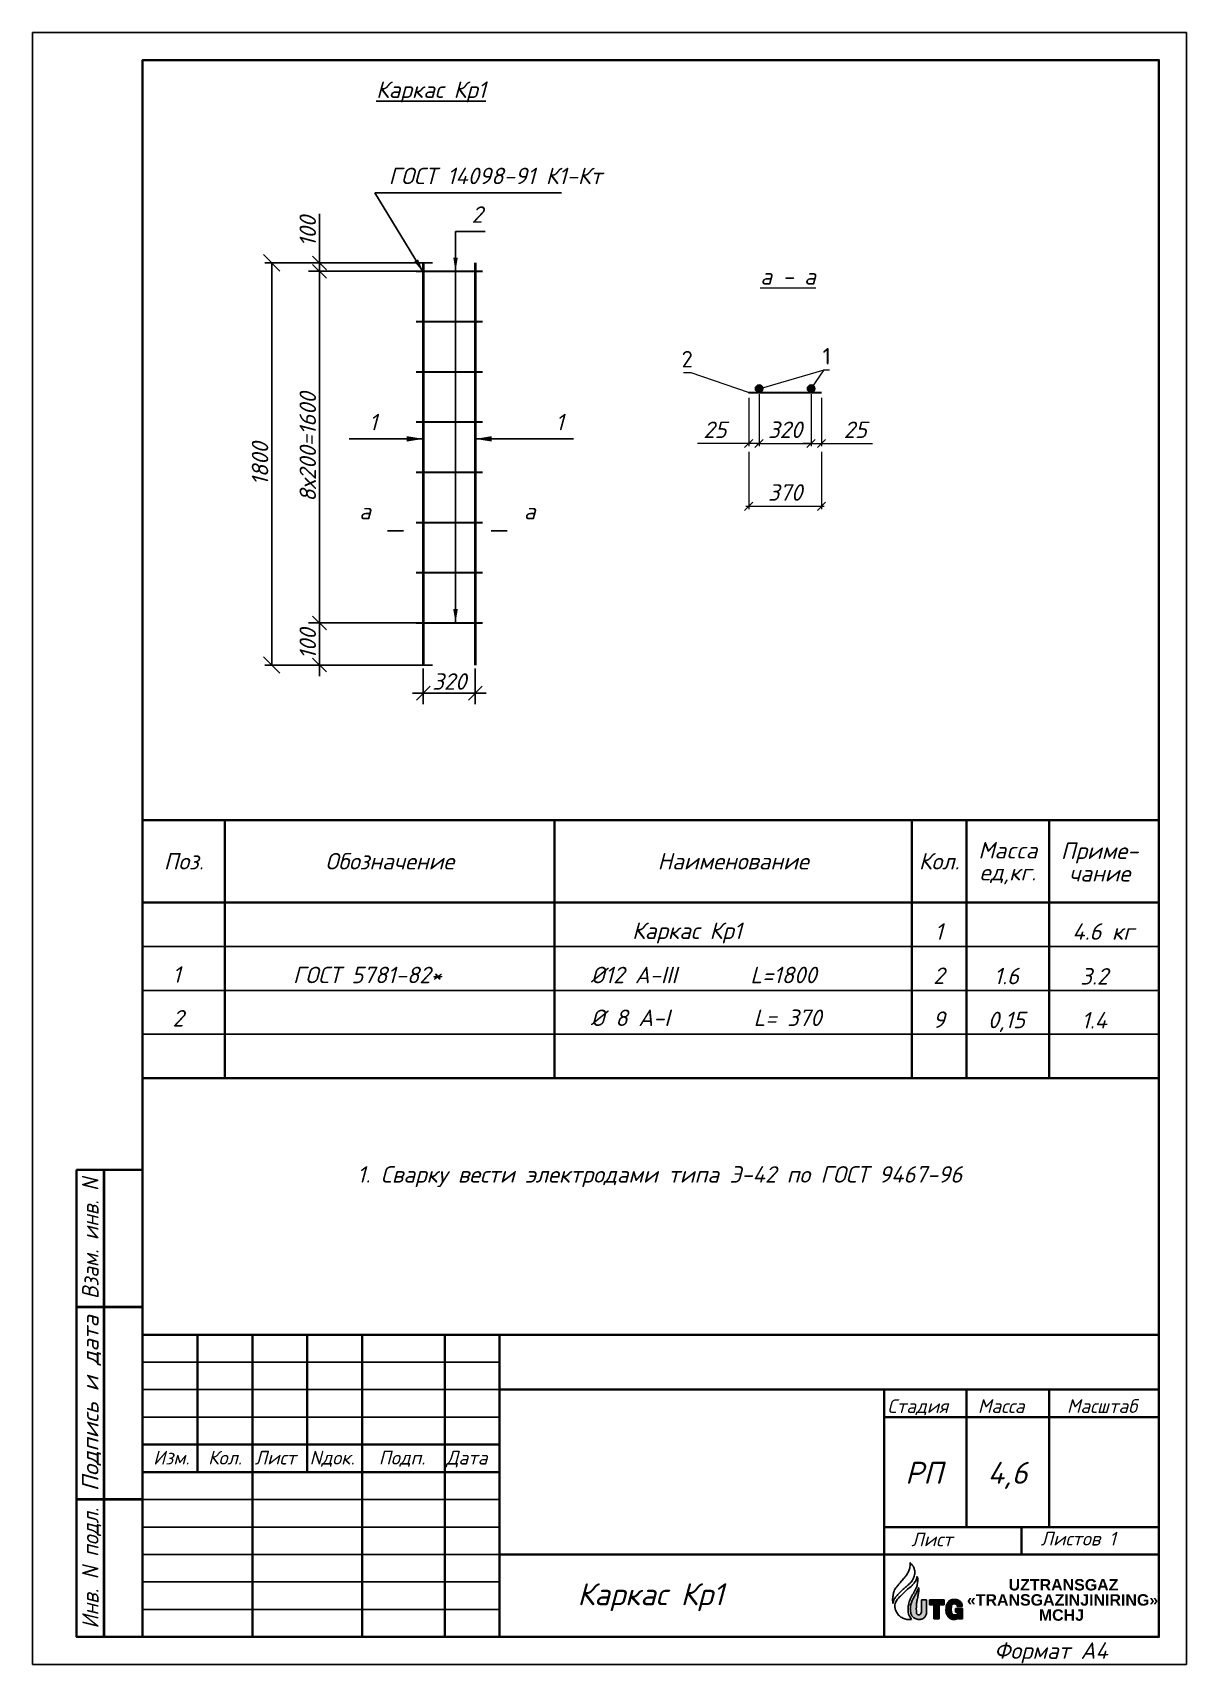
# Model space of a CAD drawing. Extents: x 108150 to 142535, y -18867 to -9422.
# Drawn here: x 139996.3 to 140206.3, y -16848.3 to -16551.3 of the extents above; entities that cross this region are included whole.
import ezdxf
from ezdxf.enums import TextEntityAlignment as Align

# ---------------------------------------------------------------- set-up
doc = ezdxf.new("R2010")
doc.units = 0
doc.header["$MEASUREMENT"] = 0
doc.header["$PDMODE"] = 32
doc.header["$PDSIZE"] = 0.6
doc.layers.add('12321', color=7, linetype='Continuous')
doc.layers.add('PDF2_Text', color=5, linetype='Continuous')
doc.layers.add('Текст', color=2, linetype='Continuous', lineweight=15)
doc.styles.add('ISO_1.0', font='isocpeur.ttf')
doc.styles.add('PDF Arial', font='arial.ttf')
doc.styles.add('Raz100', font='isocpeur.ttf', dxfattribs={"oblique": 15, "height": 3})
doc.styles.add('ГОСТ -3', font='isocpeui.ttf', dxfattribs={"height": 3})
doc.styles.add('ГОСТ2.5', font='isocpeur.ttf', dxfattribs={"oblique": 15, "height": 2.5})
doc.styles.add('ГОСТ3', font='isocpeur.ttf', dxfattribs={"oblique": 15, "height": 3})
doc.dimstyles.new('Fm25-ISO', dxfattribs={"dimtxt": 3, "dimasz": 1.5, "dimexe": 0.5, "dimexo": 1, "dimgap": 1, "dimtad": 1, "dimdec": 1, "dimlfac": 25, "dimtxsty": 'ISO_1.0', "dimblk": 'OBLIQUE', "dimcen": 4, "dimdle": 0.5, "dimclrd": 7, "dimclre": 7, "dimclrt": 256, "dimadec": 0, "dimazin": 0, "dimtfac": 1, "dimtdec": 1, "dimtmove": 0, "dimatfit": 3, "dimfxl": 1.25, "dimlwd": 15, "dimlwe": 15, "dimarcsym": 0})
doc.dimstyles.new('м100', dxfattribs={"dimtxt": 2.5, "dimasz": 2.5, "dimexe": 2, "dimexo": 0.625, "dimtad": 1, "dimdec": 0, "dimlfac": 100, "dimtxsty": 'Standard', "dimblk": 'OBLIQUE', "dimcen": -2.5, "dimdle": 2, "dimadec": 0, "dimazin": 0, "dimtfac": 1, "dimtdec": 0, "dimtmove": 0, "dimatfit": 3, "dimfxl": 1, "dimarcsym": 0})
doc.dimstyles.new('М50', dxfattribs={"dimtxt": 3, "dimasz": 3, "dimexe": 1.25, "dimexo": 0.625, "dimtad": 1, "dimdec": 1, "dimlfac": 50, "dimtxsty": 'ГОСТ3', "dimblk": 'OBLIQUE', "dimcen": 2.5, "dimclrd": 256, "dimclre": 256, "dimclrt": 256, "dimadec": 0, "dimazin": 0, "dimtfac": 1, "dimtdec": 1, "dimtmove": 0, "dimatfit": 3, "dimfxl": 1, "dimlwd": -1, "dimlwe": -1, "dimarcsym": 0})

msp = doc.modelspace()

# ---------------------------------------------------------------- texts
at = {"color": 7, "style": 'ГОСТ -3'}
for s, p in [('%%UКаркас Кр1', (140068.857, -16561.7196, -754.4947)), ('Каркас Кр1', (140115.4553, -16714.8025, -754.4947)), ('1', (140161.2874, -16714.9332, -754.4947)), ('4.6 кг', (140191.1914, -16714.9465, -754.4947)), ('2', (140161.2874, -16722.9887, -754.4947)), ('1.6', (140173.5958, -16723.045, -754.4947)), ('3.2', (140189.5704, -16723.1013, -754.4947)), ('9', (140161.2874, -16730.9887, -754.4947)), ('0,15', (140173.5958, -16731.045, -754.4947)), ('1.4', (140189.5704, -16731.1013, -754.4947))]:
    msp.add_text(s, height=3, dxfattribs=at).set_placement(p, align=Align.MIDDLE_CENTER)
at = {"color": 7, "linetype": 'Continuous', "lineweight": 25, "style": 'ГОСТ -3'}
for s, height, p in [('ГОСТ 14098-91 К1-Кт', 3, (140061.1488, -16578.9178, -754.4947)), ('2', 3, (140076.2393, -16585.9446, -754.4947)), ('1', 3, (140057.5736, -16623.7103, -754.4947)), ('1', 3, (140091.5221, -16623.7103, -754.4947)), ('Стадия', 2.5, (140151.9218, -16802.5809, -754.4947)), ('Масса', 2.5, (140168.3951, -16802.5729, -754.4947)), ('Масштаб', 2.5, (140184.5948, -16802.5662, -754.4947)), ('Изм.', 2.5, (140018.2765, -16811.9624, -1410.9243)), ('Кол.', 2.5, (140028.2765, -16811.9624, -1410.9243)), ('Лист', 2.5, (140036.7565, -16811.9624, -1410.9243)), ('Nдок.', 2.5, (140046.7565, -16811.9624, -1410.9243)), ('Подп.', 2.5, (140059.3406, -16811.9624, -1410.9243)), ('Дата', 2.5, (140071.6044, -16811.9624, -1410.9243)), ('Лист', 2.5, (140156.2613, -16826.8357, -754.4947)), ('Листов 1 ', 2.5, (140179.8076, -16826.7014, -754.4947))]:
    msp.add_text(s, height=height, dxfattribs=at).set_placement(p)
at = {"color": 7, "lineweight": 15, "style": 'ГОСТ -3'}
msp.add_text('%%uа - а', height=3, dxfattribs=at).set_placement((140133.8396, -16597.2027, -754.4947), align=Align.CENTER)
msp.add_text('а', height=3, dxfattribs=at).set_placement((140057.9015, -16639.9397, -754.4947), align=Align.RIGHT)
msp.add_text('а', height=3, dxfattribs=at).set_placement((140085.7581, -16639.9397, -754.4947))
at = {"color": 7, "lineweight": 25, "style": 'ГОСТ -3'}
for s, p in [('Macca', (140173.8475, -16700.1533, -754.4947)), ('Приме-', (140190.55, -16700.2453, -754.4947)), ('Поз.', (140023.8475, -16702.1533, -754.4947)), ('Обозначение', (140061.3475, -16702.1533, -754.4947)), ('Наименование', (140123.8475, -16702.1533, -754.4947)), ('Кол.', (140161.3475, -16702.1533, -754.4947)), ('ед,кг.', (140173.8475, -16704.1533, -754.4947)), ('чание', (140190.55, -16704.3483, -754.4947))]:
    msp.add_text(s, height=3, dxfattribs=at).set_placement(p, align=Align.MIDDLE_CENTER)
at = {"color": 7, "linetype": 'Continuous', "style": 'ГОСТ -3'}
for s, p in [('1', (140021.7917, -16724.2561, -754.4947)), ('ГОСТ 5781-82*', (140043.7228, -16724.3511, -754.4947)), ('%%C12 А-III       L=1800', (140097.8982, -16724.3586, -754.4947)), ('2', (140021.7917, -16732.2363, -754.4947)), ('%%C 8 А-I        L= 370', (140097.8982, -16732.1464, -754.4947))]:
    msp.add_text(s, height=3, dxfattribs=at).set_placement(p)
at = {"color": 7, "ltscale": 20, "style": 'ГОСТ -3'}
for s, width, p, p2 in [('Взам. инв. N', 0.897376, (140008.3475, -16781.834, -754.4947), (140008.3475, -16759.834, -754.4947)), ('Подпись и дата', 1.030143, (140008.3475, -16816.834, -754.4947), (140008.3475, -16784.834, -754.4947)), ('Инв. N подл.', 0.931934, (140008.3475, -16841.834, -754.4947), (140008.3475, -16819.834, -754.4947))]:
    msp.add_text(s, height=3, rotation=90, dxfattribs=dict(at, width=width)).set_placement(p, p2, align=Align.FIT)
at = {"color": 7, "ltscale": 0.3, "style": 'ГОСТ -3'}
msp.add_text('1. Сварку вести электродами типа Э-42 по ГОСТ 9467-96', height=3, dxfattribs=at).set_placement((140055.4235, -16760.6529, -754.4947))
at = {"color": 7, "ltscale": 20, "style": 'ГОСТ -3'}
msp.add_text('Формат A4', height=3, dxfattribs=at).set_placement((140171.3475, -16847.334, -754.4947))
at = {"layer": 'PDF2_Text', "lineweight": 25, "char_height": 2.07708, "attachment_point": 7, "style": 'PDF Arial'}
for s, insert in [('{\\fArial|b1|i0|c204|p34;UZTRANSGAZ}', (140173.996, -16834.9105, -754.4947)), ('{\\fArial|b1|i0|c204|p34;«TRANSGAZINJINIRING»}', (140166.3977, -16837.6662, -754.4947)), ('{\\fArial|b1|i0|c204|p34;MCHJ}', (140179.4953, -16840.4219, -754.4947))]:
    msp.add_mtext(s, dxfattribs=dict(at, insert=insert))
at = {"layer": 'Текст', "color": 2, "char_height": 4, "width": 8.161037, "attachment_point": 1, "style": 'ГОСТ2.5'}
for s, insert in [('РП', (140155.1686, -16811.4655, -754.4947)), ('4,6', (140170.1686, -16811.4655, -754.4947))]:
    msp.add_mtext(s, dxfattribs=dict(at, insert=insert))
at = {"layer": 'Текст', "insert": (140095.5069, -16833.5689, -754.4947), "char_height": 4, "width": 60.415662, "attachment_point": 1, "style": 'ГОСТ2.5'}
msp.add_mtext('Каркас Кр1', dxfattribs=at)

# ---------------------------------------------------------------- blocks, each defined once
blk = doc.blocks.new('_Oblique')
at = {"color": 0, "linetype": 'ByBlock', "lineweight": -2}
blk.add_line((-0.5, -0.5), (0.5, 0.5), dxfattribs=at)
blk = doc.blocks.new('*D2780')
at = {"ltscale": 20, "transparency": 16777216}
for p, q in [((140069.1, -16593.24), (140038.61, -16593.24)), ((140039.86, -16666.44), (140039.86, -16593.24)), ((140069.1, -16666.44), (140038.61, -16666.44))]:
    blk.add_line(p, q, dxfattribs=at)
at = {"layer": 'Defpoints', "color": 0, "lineweight": 0, "ltscale": 20, "transparency": 16777216}
for p in [(140039.86, -16593.24), (140069.72, -16593.24), (140069.72, -16666.44)]:
    blk.add_point(p, dxfattribs=at)
at = {"ltscale": 20, "transparency": 16777216, "xscale": 3, "yscale": 3, "zscale": 3}
for p, rotation in [((140039.86, -16593.24), 90), ((140039.86, -16666.44), 270)]:
    blk.add_blockref('_Oblique', p, dxfattribs=dict(at, rotation=rotation))
at = {"ltscale": 20, "transparency": 16777216, "insert": (140037.74, -16629.84), "char_height": 3, "attachment_point": 5, "rotation": 90, "style": 'ГОСТ -3'}
blk.add_mtext('1800', dxfattribs=at)
blk = doc.blocks.new('*D2925')
at = {"color": 0, "lineweight": -2, "ltscale": 0.1, "transparency": 16777216}
for p, q in [((140067.46, -16667.06), (140067.46, -16673.56)), ((140076.92, -16667.06), (140076.92, -16673.56)), ((140065.46, -16671.56), (140078.92, -16671.56))]:
    blk.add_line(p, q, dxfattribs=at)
at = {"layer": 'Defpoints', "color": 0, "lineweight": 0, "ltscale": 0.1, "transparency": 16777216}
for p in [(140067.46, -16666.44), (140076.92, -16666.44), (140076.92, -16671.56)]:
    blk.add_point(p, dxfattribs=at)
at = {"color": 0, "lineweight": -2, "ltscale": 0.1, "transparency": 16777216, "xscale": 2.5, "yscale": 2.5, "zscale": 2.5, "rotation": 180}
blk.add_blockref('_Oblique', (140067.46, -16671.56), dxfattribs=at)
at = {"color": 0, "lineweight": -2, "ltscale": 0.1, "transparency": 16777216, "xscale": 2.5, "yscale": 2.5, "zscale": 2.5}
blk.add_blockref('_Oblique', (140076.92, -16671.56), dxfattribs=at)
at = {"color": 0, "ltscale": 0.1, "transparency": 16777216, "insert": (140072.19, -16669.44), "char_height": 3, "attachment_point": 5, "style": 'ГОСТ -3'}
blk.add_mtext('320', dxfattribs=at)
blk = doc.blocks.new('*D2781')
at = {"color": 0, "lineweight": -2, "ltscale": 0.1, "transparency": 16777216}
for p, q in [((140048.56, -16593.24), (140048.56, -16584.29)), ((140067.62, -16593.24), (140046.56, -16593.24)), ((140048.56, -16596.77), (140048.56, -16593.24)), ((140067.62, -16594.77), (140046.56, -16594.77))]:
    blk.add_line(p, q, dxfattribs=at)
at = {"layer": 'Defpoints', "color": 0, "lineweight": 0, "ltscale": 0.1, "transparency": 16777216}
for p in [(140048.56, -16593.24), (140068.24, -16593.24), (140068.24, -16594.77)]:
    blk.add_point(p, dxfattribs=at)
at = {"color": 0, "lineweight": -2, "ltscale": 0.1, "transparency": 16777216, "xscale": 2.5, "yscale": 2.5, "zscale": 2.5}
for p, rotation in [((140048.56, -16593.24), 90), ((140048.56, -16594.77), 270)]:
    blk.add_blockref('_Oblique', p, dxfattribs=dict(at, rotation=rotation))
at = {"color": 0, "ltscale": 0.1, "transparency": 16777216, "insert": (140046.43, -16587.51), "char_height": 3, "attachment_point": 5, "rotation": 90, "style": 'ГОСТ -3'}
blk.add_mtext('100', dxfattribs=at)
blk = doc.blocks.new('*D2782')
at = {"color": 0, "lineweight": -2, "ltscale": 0.1, "transparency": 16777216}
for p, q in [((140048.56, -16592.77), (140048.56, -16660.77)), ((140067.62, -16594.77), (140046.56, -16594.77)), ((140067.62, -16658.77), (140046.56, -16658.77))]:
    blk.add_line(p, q, dxfattribs=at)
at = {"layer": 'Defpoints', "color": 0, "lineweight": 0, "ltscale": 0.1, "transparency": 16777216}
for p in [(140068.24, -16594.77), (140048.56, -16658.77), (140068.24, -16658.77)]:
    blk.add_point(p, dxfattribs=at)
at = {"color": 0, "lineweight": -2, "ltscale": 0.1, "transparency": 16777216, "xscale": 2.5, "yscale": 2.5, "zscale": 2.5}
for p, rotation in [((140048.56, -16594.77), 90), ((140048.56, -16658.77), 270)]:
    blk.add_blockref('_Oblique', p, dxfattribs=dict(at, rotation=rotation))
at = {"color": 0, "ltscale": 0.1, "transparency": 16777216, "insert": (140046.43, -16626.77), "char_height": 3, "attachment_point": 5, "rotation": 90, "style": 'ГОСТ -3'}
blk.add_mtext('8х200=1600', dxfattribs=at)
blk = doc.blocks.new('*D2783')
at = {"color": 0, "lineweight": -2, "transparency": 16777216}
for p, q in [((140048.56, -16656.77), (140048.56, -16668.44)), ((140067.62, -16658.77), (140046.56, -16658.77)), ((140069.1, -16666.44), (140046.56, -16666.44))]:
    blk.add_line(p, q, dxfattribs=at)
at = {"layer": 'Defpoints', "color": 0, "lineweight": 0, "transparency": 16777216}
for p in [(140068.24, -16658.77), (140048.56, -16666.44), (140069.72, -16666.44)]:
    blk.add_point(p, dxfattribs=at)
at = {"color": 0, "lineweight": -2, "transparency": 16777216, "xscale": 2.5, "yscale": 2.5, "zscale": 2.5}
for p, rotation in [((140048.56, -16658.77), 90), ((140048.56, -16666.44), 270)]:
    blk.add_blockref('_Oblique', p, dxfattribs=dict(at, rotation=rotation))
at = {"color": 0, "transparency": 16777216, "insert": (140046.43, -16662.6), "char_height": 3, "attachment_point": 5, "rotation": 90, "style": 'ГОСТ -3'}
blk.add_mtext('100', dxfattribs=at)
blk = doc.blocks.new('*D2926')
at = {"color": 7, "lineweight": 15, "transparency": 16777216}
for p, q in [((140128.58, -16617.14), (140128.58, -16626.62)), ((140126.68, -16617.81), (140126.68, -16626.62)), ((140126.68, -16626.12), (140117.39, -16626.12)), ((140128.58, -16626.12), (140126.68, -16626.12)), ((140128.58, -16626.12), (140130.08, -16626.12))]:
    blk.add_line(p, q, dxfattribs=at)
at = {"layer": 'Defpoints', "color": 0, "lineweight": 0, "transparency": 16777216}
for p in [(140126.68, -16616.81), (140128.58, -16616.14), (140128.58, -16626.12)]:
    blk.add_point(p, dxfattribs=at)
at = {"color": 7, "lineweight": 15, "transparency": 16777216, "xscale": 1.5, "yscale": 1.5, "zscale": 1.5}
blk.add_blockref('_Oblique', (140126.68, -16626.12), dxfattribs=at)
at = {"color": 7, "lineweight": 15, "transparency": 16777216, "xscale": 1.5, "yscale": 1.5, "zscale": 1.5, "rotation": 180}
blk.add_blockref('_Oblique', (140128.58, -16626.12), dxfattribs=at)
at = {"lineweight": 15, "transparency": 16777216, "insert": (140120.54, -16623.62), "char_height": 3, "attachment_point": 5, "style": 'ГОСТ -3'}
blk.add_mtext('25', dxfattribs=at)
blk = doc.blocks.new('*D2927')
at = {"color": 7, "lineweight": 15, "transparency": 16777216}
for p, q in [((140138.04, -16617.14), (140138.04, -16626.62)), ((140139.94, -16617.81), (140139.94, -16626.62)), ((140138.04, -16626.12), (140136.54, -16626.12)), ((140138.04, -16626.12), (140139.94, -16626.12)), ((140139.94, -16626.12), (140149.22, -16626.12))]:
    blk.add_line(p, q, dxfattribs=at)
at = {"layer": 'Defpoints', "color": 0, "lineweight": 0, "transparency": 16777216}
for p in [(140138.04, -16616.14), (140139.94, -16616.81), (140139.94, -16626.12)]:
    blk.add_point(p, dxfattribs=at)
at = {"color": 7, "lineweight": 15, "transparency": 16777216, "xscale": 1.5, "yscale": 1.5, "zscale": 1.5}
blk.add_blockref('_Oblique', (140138.04, -16626.12), dxfattribs=at)
at = {"color": 7, "lineweight": 15, "transparency": 16777216, "xscale": 1.5, "yscale": 1.5, "zscale": 1.5, "rotation": 180}
blk.add_blockref('_Oblique', (140139.94, -16626.12), dxfattribs=at)
at = {"lineweight": 15, "transparency": 16777216, "insert": (140146.08, -16623.62), "char_height": 3, "attachment_point": 5, "style": 'ГОСТ -3'}
blk.add_mtext('25', dxfattribs=at)
blk = doc.blocks.new('*D2784')
at = {"color": 7, "lineweight": 15, "transparency": 16777216}
for p, q in [((140128.58, -16624.37), (140128.58, -16626.62)), ((140138.04, -16624.37), (140138.04, -16626.62)), ((140128.08, -16626.12), (140138.54, -16626.12))]:
    blk.add_line(p, q, dxfattribs=at)
at = {"layer": 'Defpoints', "color": 0, "lineweight": 0, "transparency": 16777216}
for p in [(140128.58, -16623.37), (140138.04, -16623.37), (140138.04, -16626.12)]:
    blk.add_point(p, dxfattribs=at)
at = {"color": 7, "lineweight": 15, "transparency": 16777216, "xscale": 1.5, "yscale": 1.5, "zscale": 1.5, "rotation": 180}
blk.add_blockref('_Oblique', (140128.58, -16626.12), dxfattribs=at)
at = {"color": 7, "lineweight": 15, "transparency": 16777216, "xscale": 1.5, "yscale": 1.5, "zscale": 1.5}
blk.add_blockref('_Oblique', (140138.04, -16626.12), dxfattribs=at)
at = {"lineweight": 15, "transparency": 16777216, "insert": (140133.31, -16623.62), "char_height": 3, "attachment_point": 5, "style": 'ГОСТ -3'}
blk.add_mtext('320', dxfattribs=at)
blk = doc.blocks.new('vcBlockPos')
at = {"color": 0, "linetype": 'ByBlock', "lineweight": -2, "style": 'Raz100'}
blk.add_attdef('ПОЗИЦИЯ', text='', height=2.5, dxfattribs=at).set_placement((0, 0), align=Align.BOTTOM_CENTER)
at = {"color": 0, "linetype": 'ByBlock', "lineweight": -2, "style": 'Raz100', "flags": 1}
blk.add_attdef('КОЛИЧЕСТВО', text='', height=2.5, dxfattribs=at).set_placement((0, 0), align=Align.RIGHT)
at = {"color": 0, "linetype": 'ByBlock', "lineweight": -2, "style": 'Raz100'}
blk.add_attdef('НТЕКСТ', text='', height=2.5, dxfattribs=at).set_placement((0, 0), align=Align.TOP_CENTER)
blk = doc.blocks.new('*D2785')
at = {"color": 7, "lineweight": 15, "transparency": 16777216}
for p, q in [((140126.68, -16627.62), (140126.68, -16638.05)), ((140139.94, -16627.62), (140139.94, -16638.05)), ((140126.18, -16637.55), (140140.44, -16637.55))]:
    blk.add_line(p, q, dxfattribs=at)
at = {"layer": 'Defpoints', "color": 0, "lineweight": 0, "transparency": 16777216}
for p in [(140126.68, -16626.62), (140139.94, -16626.62), (140139.94, -16637.55)]:
    blk.add_point(p, dxfattribs=at)
at = {"color": 7, "lineweight": 15, "transparency": 16777216, "xscale": 1.5, "yscale": 1.5, "zscale": 1.5, "rotation": 180}
blk.add_blockref('_Oblique', (140126.68, -16637.55), dxfattribs=at)
at = {"color": 7, "lineweight": 15, "transparency": 16777216, "xscale": 1.5, "yscale": 1.5, "zscale": 1.5}
blk.add_blockref('_Oblique', (140139.94, -16637.55), dxfattribs=at)
at = {"lineweight": 15, "transparency": 16777216, "insert": (140133.31, -16635.03), "char_height": 3, "attachment_point": 5, "style": 'ГОСТ -3'}
blk.add_mtext('370', dxfattribs=at)

# ---------------------------------------------------------------- dimensions: what is measured, and where the dimension line sits
at = {"color": 7, "ltscale": 0.1}
for base, p2, text, picture, middle in [((140048.5583, -16593.2358, -754.4947), (140068.2439, -16593.2358, -754.4947), '100', '*D2781', (140046.4333, -16587.5131, -754.4947)), ((140048.5583, -16658.7681, -754.4947), (140068.2439, -16658.7681, -754.4947), '8х200=1600', '*D2782', (140046.4333, -16626.7681, -754.4947))]:
    dim = msp.add_linear_dim(base=base, p1=(140068.2439, -16594.7681, -754.4947), p2=p2, angle=90, text=text, dimstyle='м100', override={"dimtxsty": 'ГОСТ -3'}, dxfattribs=at)
    dim.commit()
    dim.dimension.update_dxf_attribs({"geometry": picture, "text_midpoint": middle})
at = {"color": 7, "ltscale": 20}
dim = msp.add_linear_dim(base=(140039.8614, -16593.2358, -754.4947), p1=(140069.7202, -16666.4358, -754.4947), p2=(140069.7202, -16593.2358, -754.4947), angle=90, text='1800', dimstyle='М50', override={"dimtxsty": 'ГОСТ -3'}, dxfattribs=at)
dim.commit()
dim.dimension.update_dxf_attribs({"geometry": '*D2780', "text_midpoint": (140037.7364, -16629.8358, -754.4947)})
at = {"color": 7, "lineweight": 15}
for base, p1, p2, text, picture, middle in [((140128.5765, -16626.1192, -754.4947), (140126.678, -16616.808, -754.4947), (140128.5765, -16616.1378, -754.4947), '25', '*D2926', (140120.536, -16626.1192, -754.4947)), ((140138.0395, -16626.1192, -754.4947), (140128.5765, -16623.3703, -754.4947), (140138.0395, -16623.3703, -754.4947), '320', '*D2784', (140133.308, -16626.1192, -754.4947))]:
    dim = msp.add_linear_dim(base=base, p1=p1, p2=p2, text=text, dimstyle='Fm25-ISO', override={"dimtxsty": 'ГОСТ -3'}, dxfattribs=at)
    dim.commit()
    dim.dimension.update_dxf_attribs({"geometry": picture, "text_midpoint": middle, "dimtype": 160})
for base, p1, p2, text, picture, middle in [((140139.938, -16626.1192, -754.4947), (140138.0395, -16616.1405, -754.4947), (140139.938, -16616.808, -754.4947), '25', '*D2927', (140146.0801, -16623.6192, -754.4947)), ((140139.938, -16637.5509, -754.4947), (140126.678, -16626.6192, -754.4947), (140139.938, -16626.6192, -754.4947), '370', '*D2785', (140133.308, -16635.0316, -754.4947))]:
    dim = msp.add_linear_dim(base=base, p1=p1, p2=p2, text=text, dimstyle='Fm25-ISO', override={"dimtxsty": 'ГОСТ -3'}, dxfattribs=at)
    dim.commit()
    dim.dimension.update_dxf_attribs({"geometry": picture, "text_midpoint": middle})
at = {"color": 7}
dim = msp.add_linear_dim(base=(140048.5583, -16666.4358, -754.4947), p1=(140068.2439, -16658.7681, -754.4947), p2=(140069.7202, -16666.4358, -754.4947), angle=90, text='100', dimstyle='м100', override={"dimtxsty": 'ГОСТ -3', "dimtmove": 1, "dimarcsym": 1}, dxfattribs=at)
dim.commit()
dim.dimension.update_dxf_attribs({"geometry": '*D2783', "text_midpoint": (140046.4333, -16662.6019, -754.4947)})
at = {"color": 7, "ltscale": 0.1}
dim = msp.add_linear_dim(base=(140076.9202, -16671.5619, -754.4947), p1=(140067.4573, -16666.4358, -754.4947), p2=(140076.9202, -16666.4358, -754.4947), text='320', dimstyle='м100', override={"dimtxsty": 'ГОСТ -3'}, dxfattribs=at)
dim.commit()
dim.dimension.update_dxf_attribs({"geometry": '*D2925', "text_midpoint": (140072.1888, -16669.4369, -754.4947)})

# ---------------------------------------------------------------- hatches: boundary and pattern name
at = {"lineweight": 25}
for points in [[(140129.2565, -16616.1378, 1), (140127.8965, -16616.1378, 1)], [(140138.7195, -16616.1405, 1), (140137.3595, -16616.1405, 1)]]:
    msp.add_hatch(color=7, dxfattribs=at).paths.add_polyline_path(points)
at = {"layer": '12321', "lineweight": 25, "ltscale": 2}
h = msp.add_hatch(color=170, dxfattribs=at)
h.dxf.hatch_style = 1
edge = h.paths.add_edge_path()
edge.add_line((140159.0677, -16836.5667), (140158.1125, -16836.5667))
edge.add_line((140158.1125, -16836.5667), (140158.1125, -16838.7818))
edge.add_spline(control_points=[(140158.1125, -16838.7818), (140158.0996, -16838.8928), (140158.0794, -16839.0664), (140157.9137, -16839.2786), (140157.7011, -16839.3199), (140157.4852, -16839.3342), (140157.3294, -16839.2021), (140157.2367, -16839.0142), (140157.1981, -16838.7895), (140157.2024, -16838.4137), (140157.1851, -16837.9475), (140157.2252, -16837.432), (140157.2858, -16836.9256), (140157.4118, -16836.4451), (140157.4809, -16835.8408), (140157.6451, -16835.1804), (140157.6355, -16834.6603), (140157.6304, -16834.3834)], knot_values=[0, 0, 0, 0, 0.32175029, 0.50372886, 0.7413174, 0.93122956, 1.11213119, 1.29654799, 1.53988838, 1.77020295, 2.39711599, 2.90378622, 3.28253457, 3.88886889, 4.35336348, 5.06194669, 5.86905617, 5.86905617, 5.86905617, 5.86905617], degree=3, periodic=0)
edge.add_spline(control_points=[(140157.6304, -16834.3834), (140157.6207, -16834.4046), (140157.5177, -16834.6284), (140157.2721, -16835.1363), (140156.8672, -16835.8724), (140156.4653, -16836.6462), (140156.1182, -16837.4146), (140156.1055, -16837.9521), (140156.099, -16838.2275)], knot_values=[0, 0, 0, 0, 0.06833028, 0.72117683, 1.65163806, 2.52459263, 3.28438922, 4.0823675, 4.0823675, 4.0823675, 4.0823675], degree=3, periodic=0)
edge.add_spline(control_points=[(140156.099, -16838.2275), (140156.1027, -16838.302), (140156.117, -16838.5864), (140156.1732, -16839.0781), (140156.4393, -16839.6813), (140157.0277, -16840.0638), (140157.7016, -16840.1987), (140158.3649, -16840.0737), (140158.8554, -16839.6816), (140159.0378, -16839.1915), (140159.0596, -16838.886), (140159.0677, -16838.7731)], knot_values=[0, 0, 0, 0, 0.2184505, 0.83381126, 1.44661398, 2.07318585, 2.80467327, 3.4162574, 3.99187545, 4.55748986, 4.88904194, 4.88904194, 4.88904194, 4.88904194], degree=3, periodic=0)
edge.add_line((140159.0677, -16838.7731), (140159.0677, -16836.5667))
h = msp.add_hatch(color=170, dxfattribs=at)
h.dxf.hatch_style = 1
h.paths.add_polyline_path([(140161.3768, -16837.4906), (140162.269, -16837.4906), (140162.269, -16836.5667), (140159.5657, -16836.5667), (140159.5657, -16837.4906), (140160.4047, -16837.4906), (140160.4047, -16840.0477), (140161.3768, -16840.0477)])
h = msp.add_hatch(color=170, dxfattribs=at)
h.dxf.hatch_style = 1
edge = h.paths.add_edge_path()
edge.add_spline(control_points=[(140165.5558, -16837.7794), (140165.5518, -16837.6935), (140165.5436, -16837.5146), (140165.464, -16837.2443), (140165.3229, -16836.9938), (140165.1528, -16836.8301), (140164.9883, -16836.7138), (140164.8424, -16836.6181), (140164.6401, -16836.5621), (140164.4171, -16836.5021), (140164.1085, -16836.5039), (140163.7209, -16836.4868), (140163.2637, -16836.6508), (140162.9206, -16837.0498), (140162.7012, -16837.5077), (140162.5873, -16838.1072), (140162.5683, -16838.66), (140162.6939, -16839.1596), (140162.9015, -16839.497), (140163.1459, -16839.8775), (140163.5178, -16840.0707), (140163.8389, -16840.1614), (140164.0751, -16840.1896), (140164.3127, -16840.1729), (140164.5284, -16840.0883), (140164.7067, -16839.9715), (140164.8286, -16839.892), (140164.8783, -16839.8595)], knot_values=[0, 0, 0, 0, 0.25111067, 0.5227896, 0.81665353, 1.0828984, 1.20521301, 1.40771753, 1.58789185, 1.81639069, 2.08087123, 2.48608788, 2.94981708, 3.44112246, 3.985778, 4.42046793, 5.22027539, 5.58514014, 5.90745935, 6.37746939, 6.88525477, 7.08490717, 7.35582828, 7.57743803, 7.77434882, 8.02634128, 8.20040993, 8.20040993, 8.20040993, 8.20040993], degree=3, periodic=0)
edge.add_line((140164.8783, -16839.8595), (140164.8783, -16840.0407))
edge.add_line((140164.8783, -16840.0407), (140165.6031, -16840.0407))
edge.add_line((140165.6031, -16840.0407), (140165.6031, -16838.1942))
edge.add_line((140165.6031, -16838.1942), (140164.2983, -16838.1942))
edge.add_line((140164.2983, -16838.1942), (140164.2983, -16838.8632))
edge.add_line((140164.2983, -16838.8632), (140164.7029, -16838.8632))
edge.add_spline(control_points=[(140164.7029, -16838.8632), (140164.7073, -16838.9276), (140164.7159, -16839.0561), (140164.6097, -16839.2201), (140164.4314, -16839.3347), (140164.2137, -16839.3274), (140163.9608, -16839.3339), (140163.7201, -16839.1801), (140163.5966, -16838.8892), (140163.5474, -16838.5619), (140163.561, -16838.2051), (140163.5608, -16837.8913), (140163.6048, -16837.624), (140163.7308, -16837.4216), (140163.9649, -16837.2958), (140164.2341, -16837.2903), (140164.4782, -16837.3993), (140164.6423, -16837.5755), (140164.6456, -16837.723), (140164.6468, -16837.7794)], knot_values=[0, 0, 0, 0, 0.18476977, 0.36821541, 0.54027769, 0.78268383, 0.98616211, 1.27703997, 1.54700192, 1.88874392, 2.2406241, 2.58982635, 2.80813824, 3.0254609, 3.2613069, 3.55693344, 3.77661183, 4.03780399, 4.19947695, 4.19947695, 4.19947695, 4.19947695], degree=3, periodic=0)
edge.add_line((140164.6468, -16837.7794), (140165.5558, -16837.7794))

# ---------------------------------------------------------------- linework, layer by layer
at = {"color": 7, "lineweight": 40, "ltscale": 0.1}
for p, q in [((140067.4573, -16593.2358, -754.4947), (140067.4573, -16666.4358, -754.4947)), ((140076.9202, -16593.2358, -754.4947), (140076.9202, -16666.4358, -754.4947))]:
    msp.add_line(p, q, dxfattribs=at)
at = {"color": 7, "lineweight": 30, "ltscale": 0.1}
for p, q in [((140066.1581, -16594.7681, -754.4947), (140078.203, -16594.7681, -754.4947)), ((140066.1581, -16603.9115, -754.4947), (140078.203, -16603.9115, -754.4947)), ((140066.1581, -16613.0543, -754.4947), (140078.203, -16613.0543, -754.4947)), ((140066.1581, -16622.197, -754.4947), (140078.203, -16622.197, -754.4947)), ((140066.1581, -16631.3398, -754.4947), (140078.203, -16631.3398, -754.4947)), ((140066.1581, -16640.4825, -754.4947), (140078.203, -16640.4825, -754.4947)), ((140066.1581, -16649.6253, -754.4947), (140078.203, -16649.6253, -754.4947)), ((140066.1581, -16658.7681, -754.4947), (140078.203, -16658.7681, -754.4947))]:
    msp.add_line(p, q, dxfattribs=at)
at = {"color": 7, "lineweight": 15}
for p, q in [((140116.1982, -16613.2716, -754.4947), (140114.7982, -16613.2716, -754.4947)), ((140126.678, -16616.808, -754.4947), (140116.1982, -16613.2716, -754.4947)), ((140128.5765, -16616.1378, -754.4947), (140140.3904, -16612.7252, -754.4947)), ((140138.0395, -16616.1405, -754.4947), (140140.3904, -16612.7252, -754.4947)), ((140140.3904, -16612.7252, -754.4947), (140141.3904, -16612.7252, -754.4947))]:
    msp.add_line(p, q, dxfattribs=at)
at = {"color": 7, "lineweight": 30}
msp.add_line((140126.678, -16616.808, -754.4947), (140139.938, -16616.808, -754.4947), dxfattribs=at)
at = {"color": 7, "lineweight": 25}
for p, q in [((140016.3475, -16694.6533, -754.4947), (140016.3475, -16709.6533, -754.4947)), ((140016.3475, -16717.6533, -754.4947), (140201.3475, -16717.6533, -754.4947)), ((140181.3475, -16725.6533, -754.4947), (140201.3475, -16725.6533, -754.4947)), ((140016.3475, -16733.6533, -754.4947), (140201.3475, -16733.6533, -754.4947)), ((140016.3475, -16733.6533, -754.4947), (140201.3475, -16733.6533, -754.4947)), ((140016.3475, -16788.334, -754.4947), (140016.3475, -16843.334, -754.4947)), ((140081.3475, -16793.334, -754.4947), (140016.3475, -16793.334, -754.4947)), ((140081.3475, -16798.334, -754.4947), (140016.3475, -16798.334, -754.4947)), ((140081.3475, -16803.334, -754.4947), (140016.3475, -16803.334, -754.4947)), ((140081.3475, -16838.334, -754.4947), (140016.3475, -16838.334, -754.4947))]:
    msp.add_line(p, q, dxfattribs=at)
at = {"color": 7, "lineweight": 35}
for p, q in [((140016.3475, -16694.6533, -754.4947), (140201.3475, -16694.6533, -754.4947)), ((140031.3475, -16694.6533, -754.4947), (140031.3475, -16709.6533, -754.4947)), ((140091.3475, -16694.6533, -754.4947), (140091.3475, -16709.6533, -754.4947)), ((140156.3475, -16694.6533, -754.4947), (140156.3475, -16709.6533, -754.4947)), ((140166.3475, -16694.6533, -754.4947), (140166.3475, -16709.6533, -754.4947)), ((140181.3475, -16694.6533, -754.4947), (140181.3475, -16709.6533, -754.4947)), ((140016.3475, -16709.6533, -754.4947), (140201.3475, -16709.6533, -754.4947)), ((140031.3475, -16709.6533, -754.4947), (140031.3475, -16741.6533, -754.4947)), ((140091.3475, -16709.6533, -754.4947), (140091.3475, -16741.6533, -754.4947)), ((140156.3475, -16709.6533, -754.4947), (140156.3475, -16741.6533, -754.4947)), ((140166.3475, -16709.6533, -754.4947), (140166.3475, -16741.6533, -754.4947)), ((140181.3475, -16709.6533, -754.4947), (140181.3475, -16741.6533, -754.4947)), ((140016.3475, -16741.6533, -754.4947), (140201.3475, -16741.6533, -754.4947)), ((140201.3475, -16788.334, -754.4947), (140016.3475, -16788.334, -754.4947)), ((140026.3475, -16788.334, -754.4947), (140026.3475, -16813.334, -754.4947)), ((140036.3475, -16788.334, -754.4947), (140036.3475, -16843.334, -754.4947)), ((140046.3475, -16788.334, -754.4947), (140046.3475, -16813.334, -754.4947)), ((140056.3475, -16788.334, -754.4947), (140056.3475, -16843.334, -754.4947)), ((140071.3475, -16788.334, -754.4947), (140071.3475, -16843.334, -754.4947)), ((140081.3475, -16788.334, -754.4947), (140081.3475, -16843.334, -754.4947)), ((140201.3475, -16798.334, -754.4947), (140081.3475, -16798.334, -754.4947)), ((140151.3475, -16798.334, -754.4947), (140151.3475, -16843.334, -754.4947)), ((140166.3475, -16798.334, -754.4947), (140166.3475, -16823.334, -754.4947)), ((140181.3475, -16798.334, -754.4947), (140181.3475, -16823.334, -754.4947)), ((140201.3475, -16803.334, -754.4947), (140151.3475, -16803.334, -754.4947)), ((140081.3475, -16808.334, -754.4947), (140016.3475, -16808.334, -754.4947)), ((140081.3475, -16813.334, -754.4947), (140016.3475, -16813.334, -754.4947)), ((140201.3475, -16823.334, -754.4947), (140151.3475, -16823.334, -754.4947)), ((140176.3475, -16823.334, -754.4947), (140176.3475, -16828.334, -754.4947)), ((140151.3475, -16828.334, -754.4947), (140081.3475, -16828.334, -754.4947)), ((140201.3475, -16828.334, -754.4947), (140151.3475, -16828.334, -754.4947))]:
    msp.add_line(p, q, dxfattribs=at)
at = {"color": 7}
msp.add_line((140016.3475, -16725.6533, -754.4947), (140181.3475, -16725.6533, -754.4947), dxfattribs=at)
at = {"color": 7, "ltscale": 20}
for p, q in [((140016.3475, -16758.334, -754.4947), (140004.3475, -16758.334, -754.4947)), ((140004.3475, -16843.334, -754.4947), (140004.3475, -16758.334, -754.4947)), ((140016.3475, -16843.334, -754.4947), (140004.3475, -16843.334, -754.4947))]:
    msp.add_line(p, q, dxfattribs=at)
at = {"color": 7, "lineweight": 40}
for p, q in [((140009.3475, -16843.334, -754.4947), (140009.3475, -16758.334, -754.4947)), ((140016.3475, -16783.334, -754.4947), (140004.3475, -16783.334, -754.4947)), ((140016.3475, -16818.334, -754.4947), (140004.3475, -16818.334, -754.4947))]:
    msp.add_line(p, q, dxfattribs=at)
at = {"color": 7, "linetype": 'Continuous', "lineweight": 25}
for p, q in [((140201.3475, -16798.334, -754.4947), (140151.3475, -16798.334, -754.4947)), ((140081.3475, -16818.334, -754.4947), (140016.3475, -16818.334, -754.4947)), ((140081.3475, -16823.334, -754.4947), (140016.3475, -16823.334, -754.4947)), ((140081.3475, -16828.334, -754.4947), (140016.3475, -16828.334, -754.4947)), ((140081.3475, -16833.334, -754.4947), (140016.3475, -16833.334, -754.4947))]:
    msp.add_line(p, q, dxfattribs=at)
at = {"color": 7, "lineweight": 25, "ltscale": 20, "elevation": -754.4947}
msp.add_lwpolyline([(139996.3475, -16848.334), (140206.3475, -16848.334), (140206.3475, -16551.334), (139996.3475, -16551.334)], close=True, dxfattribs=at)
at = {"color": 7, "lineweight": 35, "ltscale": 20, "elevation": -754.4947}
msp.add_lwpolyline([(140016.3475, -16843.334), (140201.3475, -16843.334), (140201.3475, -16556.334), (140016.3475, -16556.334)], close=True, dxfattribs=at)
at = {"color": 7, "lineweight": 15, "elevation": -754.4947}
for points in [[(140063.9015, -16641.9917, 0.3, 0.3, 0), (140060.9015, -16641.9917, 0.3, 0.3, 0), (140061.9015, -16641.9917, 0, 0.4, 0), (140061.9015, -16638.9917, 0, 0, 0), (140061.9015, -16635.9917, 0, 0, 0)], [(140079.7581, -16641.9917, 0.3, 0.3, 0), (140082.7581, -16641.9917, 0.3, 0.3, 0), (140081.7581, -16641.9917, 0, 0.4, 0), (140081.7581, -16638.9917, 0, 0, 0), (140081.7581, -16635.9917, 0, 0, 0)]]:
    msp.add_lwpolyline(points, format="xyseb", dxfattribs=at)
at = {"color": 7, "lineweight": 35, "elevation": -754.4947}
msp.add_lwpolyline([(140004.3475, -16758.334), (140016.3475, -16758.334), (140016.3475, -16843.334), (140004.3475, -16843.334)], close=True, dxfattribs=at)
at = {"color": 7, "lineweight": 35, "ltscale": 0.5, "elevation": -754.4947}
msp.add_lwpolyline([(140201.3475, -16788.334), (140016.3475, -16788.334), (140016.3475, -16843.334), (140201.3475, -16843.334)], close=True, dxfattribs=at)
at = {"color": 7, "lineweight": 25}
for centre in [(140128.5765, -16616.1378, -754.4947), (140138.0395, -16616.1405, -754.4947)]:
    msp.add_circle(centre, 0.68, dxfattribs=at)
at = {"layer": '12321', "color": 170, "lineweight": 25, "ltscale": 2}
for p, q in [((140158.1125, -16836.5667, -754.4947), (140159.0677, -16836.5667, -754.4947)), ((140158.1125, -16836.5667, -754.4947), (140158.1125, -16838.7818, -754.4947)), ((140159.0677, -16836.5667, -754.4947), (140159.0677, -16838.7731, -754.4947)), ((140159.5657, -16836.5667, -754.4947), (140162.269, -16836.5667, -754.4947)), ((140159.5657, -16836.5667, -754.4947), (140159.5657, -16837.4906, -754.4947)), ((140162.269, -16836.5667, -754.4947), (140162.269, -16837.4906, -754.4947)), ((140160.4047, -16837.4906, -754.4947), (140159.5657, -16837.4906, -754.4947)), ((140160.4047, -16840.0477, -754.4947), (140160.4047, -16837.4906, -754.4947)), ((140162.269, -16837.4906, -754.4947), (140161.3768, -16837.4906, -754.4947)), ((140161.3768, -16837.4906, -754.4947), (140161.3768, -16840.0477, -754.4947)), ((140164.2983, -16838.1942, -754.4947), (140165.6031, -16838.1942, -754.4947)), ((140164.2983, -16838.1942, -754.4947), (140164.2983, -16838.8632, -754.4947)), ((140164.2983, -16838.8632, -754.4947), (140164.7029, -16838.8632, -754.4947)), ((140165.5558, -16837.7794, -754.4947), (140164.6468, -16837.7794, -754.4947)), ((140164.8783, -16840.0407, -754.4947), (140164.8783, -16839.8595, -754.4947)), ((140165.6031, -16838.1942, -754.4947), (140165.6031, -16840.0407, -754.4947)), ((140161.3768, -16840.0477, -754.4947), (140160.4047, -16840.0477, -754.4947)), ((140165.6031, -16840.0407, -754.4947), (140164.8783, -16840.0407, -754.4947))]:
    msp.add_line(p, q, dxfattribs=at)
at = {"layer": '12321', "color": 150, "lineweight": 25, "ltscale": 2}
for points in [[(140152.9472, -16837.2282, -754.4947), (140152.8814, -16836.4745, -754.4947), (140153.003, -16835.6167, -754.4947), (140153.1517, -16834.9885, -754.4947), (140153.6248, -16834.2455, -754.4947), (140154.4633, -16833.2099, -754.4947), (140155.0311, -16832.5539, -754.4947), (140155.3825, -16832.1148, -754.4947), (140155.619, -16831.7636, -754.4947), (140155.9135, -16831.1127, -754.4947), (140155.9937, -16830.8002, -754.4947), (140156.0522, -16830.3484, -754.4947), (140156.0571, -16830.0056, -754.4947), (140156.0433, -16829.822, -754.4947)], [(140152.9472, -16837.2282, -754.4947), (140153.1165, -16836.5979, -754.4947), (140153.4339, -16836.0987, -754.4947), (140153.9756, -16835.4727, -754.4947), (140154.8173, -16834.6584, -754.4947), (140155.3791, -16834.1578, -754.4947), (140155.9747, -16833.6369, -754.4947), (140156.4954, -16833.0332, -754.4947), (140156.767, -16832.4451, -754.4947), (140156.8836, -16832.0595, -754.4947), (140156.906, -16831.2823, -754.4947), (140156.7196, -16830.7212, -754.4947), (140156.4398, -16830.2512, -754.4947), (140156.1794, -16829.9814, -754.4947), (140156.0433, -16829.822, -754.4947)]]:
    msp.add_spline(points, degree=3, dxfattribs=at)
at = {"layer": '12321', "color": 82, "lineweight": 25, "ltscale": 2, "true_color": 0x41c20a}
for points in [[(140156.3352, -16840.1394, -754.4947), (140155.4767, -16840.1426, -754.4947), (140154.7177, -16839.9012, -754.4947), (140154.1166, -16839.4906, -754.4947), (140153.6372, -16838.8846, -754.4947), (140153.5396, -16838.7026, -754.4947), (140153.3363, -16838.1054, -754.4947), (140153.3114, -16837.504, -754.4947), (140153.4384, -16837.0386, -754.4947), (140153.932, -16836.2593, -754.4947), (140154.6644, -16835.5437, -754.4947), (140155.617, -16834.6626, -754.4947), (140156.4337, -16833.9594, -754.4947), (140156.7763, -16833.5632, -754.4947), (140157.1714, -16832.9475, -754.4947), (140157.2818, -16832.6263, -754.4947), (140157.3454, -16832.3281, -754.4947)], [(140156.3352, -16840.1394, -754.4947), (140155.854, -16839.333, -754.4947), (140155.7048, -16838.703, -754.4947), (140155.7386, -16837.7339, -754.4947), (140155.901, -16836.9819, -754.4947), (140156.1185, -16836.3653, -754.4947), (140156.6601, -16835.4087, -754.4947), (140156.9522, -16834.8599, -754.4947), (140157.2691, -16834.1884, -754.4947), (140157.3703, -16833.8046, -754.4947), (140157.4307, -16833.335, -754.4947), (140157.4546, -16832.93, -754.4947), (140157.4271, -16832.6037, -754.4947), (140157.3454, -16832.3281, -754.4947)]]:
    msp.add_spline(points, degree=3, dxfattribs=at)
at = {"layer": '12321', "color": 170, "lineweight": 25, "ltscale": 2}
for points in [[(140156.099, -16838.2275, -754.4947), (140156.1736, -16837.4132, -754.4947), (140156.4541, -16836.687, -754.4947), (140156.8616, -16835.8907, -754.4947), (140157.309, -16835.0488, -754.4947), (140157.6011, -16834.447, -754.4947), (140157.6304, -16834.3834, -754.4947)], [(140158.1125, -16838.7818, -754.4947), (140158.0361, -16839.1026, -754.4947), (140157.9163, -16839.2454, -754.4947), (140157.6837, -16839.3173, -754.4947), (140157.4893, -16839.309, -754.4947), (140157.3419, -16839.1966, -754.4947), (140157.2531, -16839.0298, -754.4947), (140157.2052, -16838.7851, -754.4947), (140157.1998, -16838.5491, -754.4947), (140157.1972, -16837.9068, -754.4947), (140157.2327, -16837.3888, -754.4947), (140157.2833, -16837.004, -754.4947), (140157.4076, -16836.3953, -754.4947), (140157.4795, -16835.9248, -754.4947), (140157.6073, -16835.2101, -754.4947), (140157.6304, -16834.3834, -754.4947)], [(140165.5558, -16837.7794, -754.4947), (140165.534, -16837.523, -754.4947), (140165.4567, -16837.2556, -754.4947), (140165.3059, -16836.9949, -754.4947), (140165.1116, -16836.8034, -754.4947), (140165.0101, -16836.7299, -754.4947), (140164.8315, -16836.6244, -754.4947), (140164.6561, -16836.5667, -754.4947), (140164.4277, -16836.5149, -754.4947), (140164.157, -16836.5018, -754.4947), (140163.742, -16836.5133, -754.4947), (140163.2971, -16836.6803, -754.4947), (140162.9514, -16837.0462, -754.4947), (140162.7106, -16837.5497, -754.4947), (140162.6187, -16837.9855, -754.4947), (140162.6161, -16838.805, -754.4947), (140162.7159, -16839.1653, -754.4947), (140162.8761, -16839.4541, -754.4947), (140163.1677, -16839.8374, -754.4947), (140163.6196, -16840.0953, -754.4947), (140163.8166, -16840.1504, -754.4947), (140164.0925, -16840.1819, -754.4947), (140164.3185, -16840.1603, -754.4947), (140164.5076, -16840.0899, -754.4947), (140164.729, -16839.957, -754.4947), (140164.8783, -16839.8595, -754.4947)], [(140159.0677, -16838.7731, -754.4947), (140159.0313, -16839.1109, -754.4947), (140158.8129, -16839.6477, -754.4947), (140158.3566, -16840.0214, -754.4947), (140157.744, -16840.1537, -754.4947), (140157.009, -16840.0071, -754.4947), (140156.4843, -16839.6371, -754.4947), (140156.2055, -16839.0745, -754.4947), (140156.1114, -16838.451, -754.4947), (140156.099, -16838.2275, -754.4947)], [(140164.6468, -16837.7794, -754.4947), (140164.6278, -16837.6148, -754.4947), (140164.4592, -16837.4069, -754.4947), (140164.2538, -16837.3148, -754.4947), (140163.951, -16837.3227, -754.4947), (140163.7404, -16837.4411, -754.4947), (140163.6192, -16837.628, -754.4947), (140163.5729, -16837.8468, -754.4947), (140163.5587, -16838.2043, -754.4947), (140163.5587, -16838.5649, -754.4947), (140163.6166, -16838.9102, -754.4947), (140163.7404, -16839.1576, -754.4947), (140163.9932, -16839.3155, -754.4947), (140164.2012, -16839.3296, -754.4947), (140164.4485, -16839.3067, -754.4947), (140164.5979, -16839.213, -754.4947), (140164.6955, -16839.0524, -754.4947), (140164.7029, -16838.8632, -754.4947)]]:
    msp.add_spline(points, degree=3, dxfattribs=at)

# ---------------------------------------------------------------- block references
at = {"color": 7, "lineweight": 15}
ref = msp.add_blockref('vcBlockPos', (140115.4982, -16613.2716, -754.4947), dxfattribs=dict(at, xscale=-1))
ref.add_attrib('ПОЗИЦИЯ', '2', dxfattribs={"color": 0, "linetype": 'ByBlock', "lineweight": -2, "height": 3, "style": 'ISO_1.0'}).set_placement((140115.4982, -16612.2716, -754.4947), align=Align.CENTER)
ref = msp.add_blockref('vcBlockPos', (140140.8904, -16612.7252, -754.4947), dxfattribs=at)
ref.add_attrib('ПОЗИЦИЯ', '1', dxfattribs={"color": 0, "linetype": 'ByBlock', "lineweight": -2, "height": 3, "style": 'ISO_1.0'}).set_placement((140140.8904, -16611.7252, -754.4947), align=Align.CENTER)

msp.set_redraw_order([(e.dxf.handle, doc.entitydb.next_handle()) for e in msp.query("TEXT MTEXT ATTDEF DIMENSION ARC_DIMENSION")])  # texts and dimensions are drawn at this point

# ---------------------------------------------------------------- leaders
at = {"color": 7, "ltscale": 0.1}
for points in [[(140067.4573, -16594.9384, -754.4947), (140058.6212, -16580.4847, -754.4947), (140092.6167, -16580.4847, -754.4947)], [(140073.3202, -16658.7681, -754.4947), (140073.3202, -16587.5114, -754.4947), (140078.6944, -16587.5114, -754.4947)], [(140073.3202, -16594.7681, -754.4947), (140073.3202, -16587.5114, -754.4947)]]:
    msp.add_leader(points, dimstyle='м100', override={"dimgap": 0.2, "dimtad": 0, "dimtxsty": 'ГОСТ -3'}, dxfattribs=at)
at = {"color": 7, "ltscale": 20}
for points in [[(140067.4573, -16625.2771, -754.4947), (140053.9525, -16625.2771, -754.4947)], [(140076.9202, -16625.2771, -754.4947), (140094.8035, -16625.2771, -754.4947)]]:
    msp.add_leader(points, dimstyle='М50', override={"dimgap": 0.625, "dimtad": 0, "dimtxsty": 'ГОСТ -3'}, dxfattribs=at)

doc.saveas('drawing.dxf')
